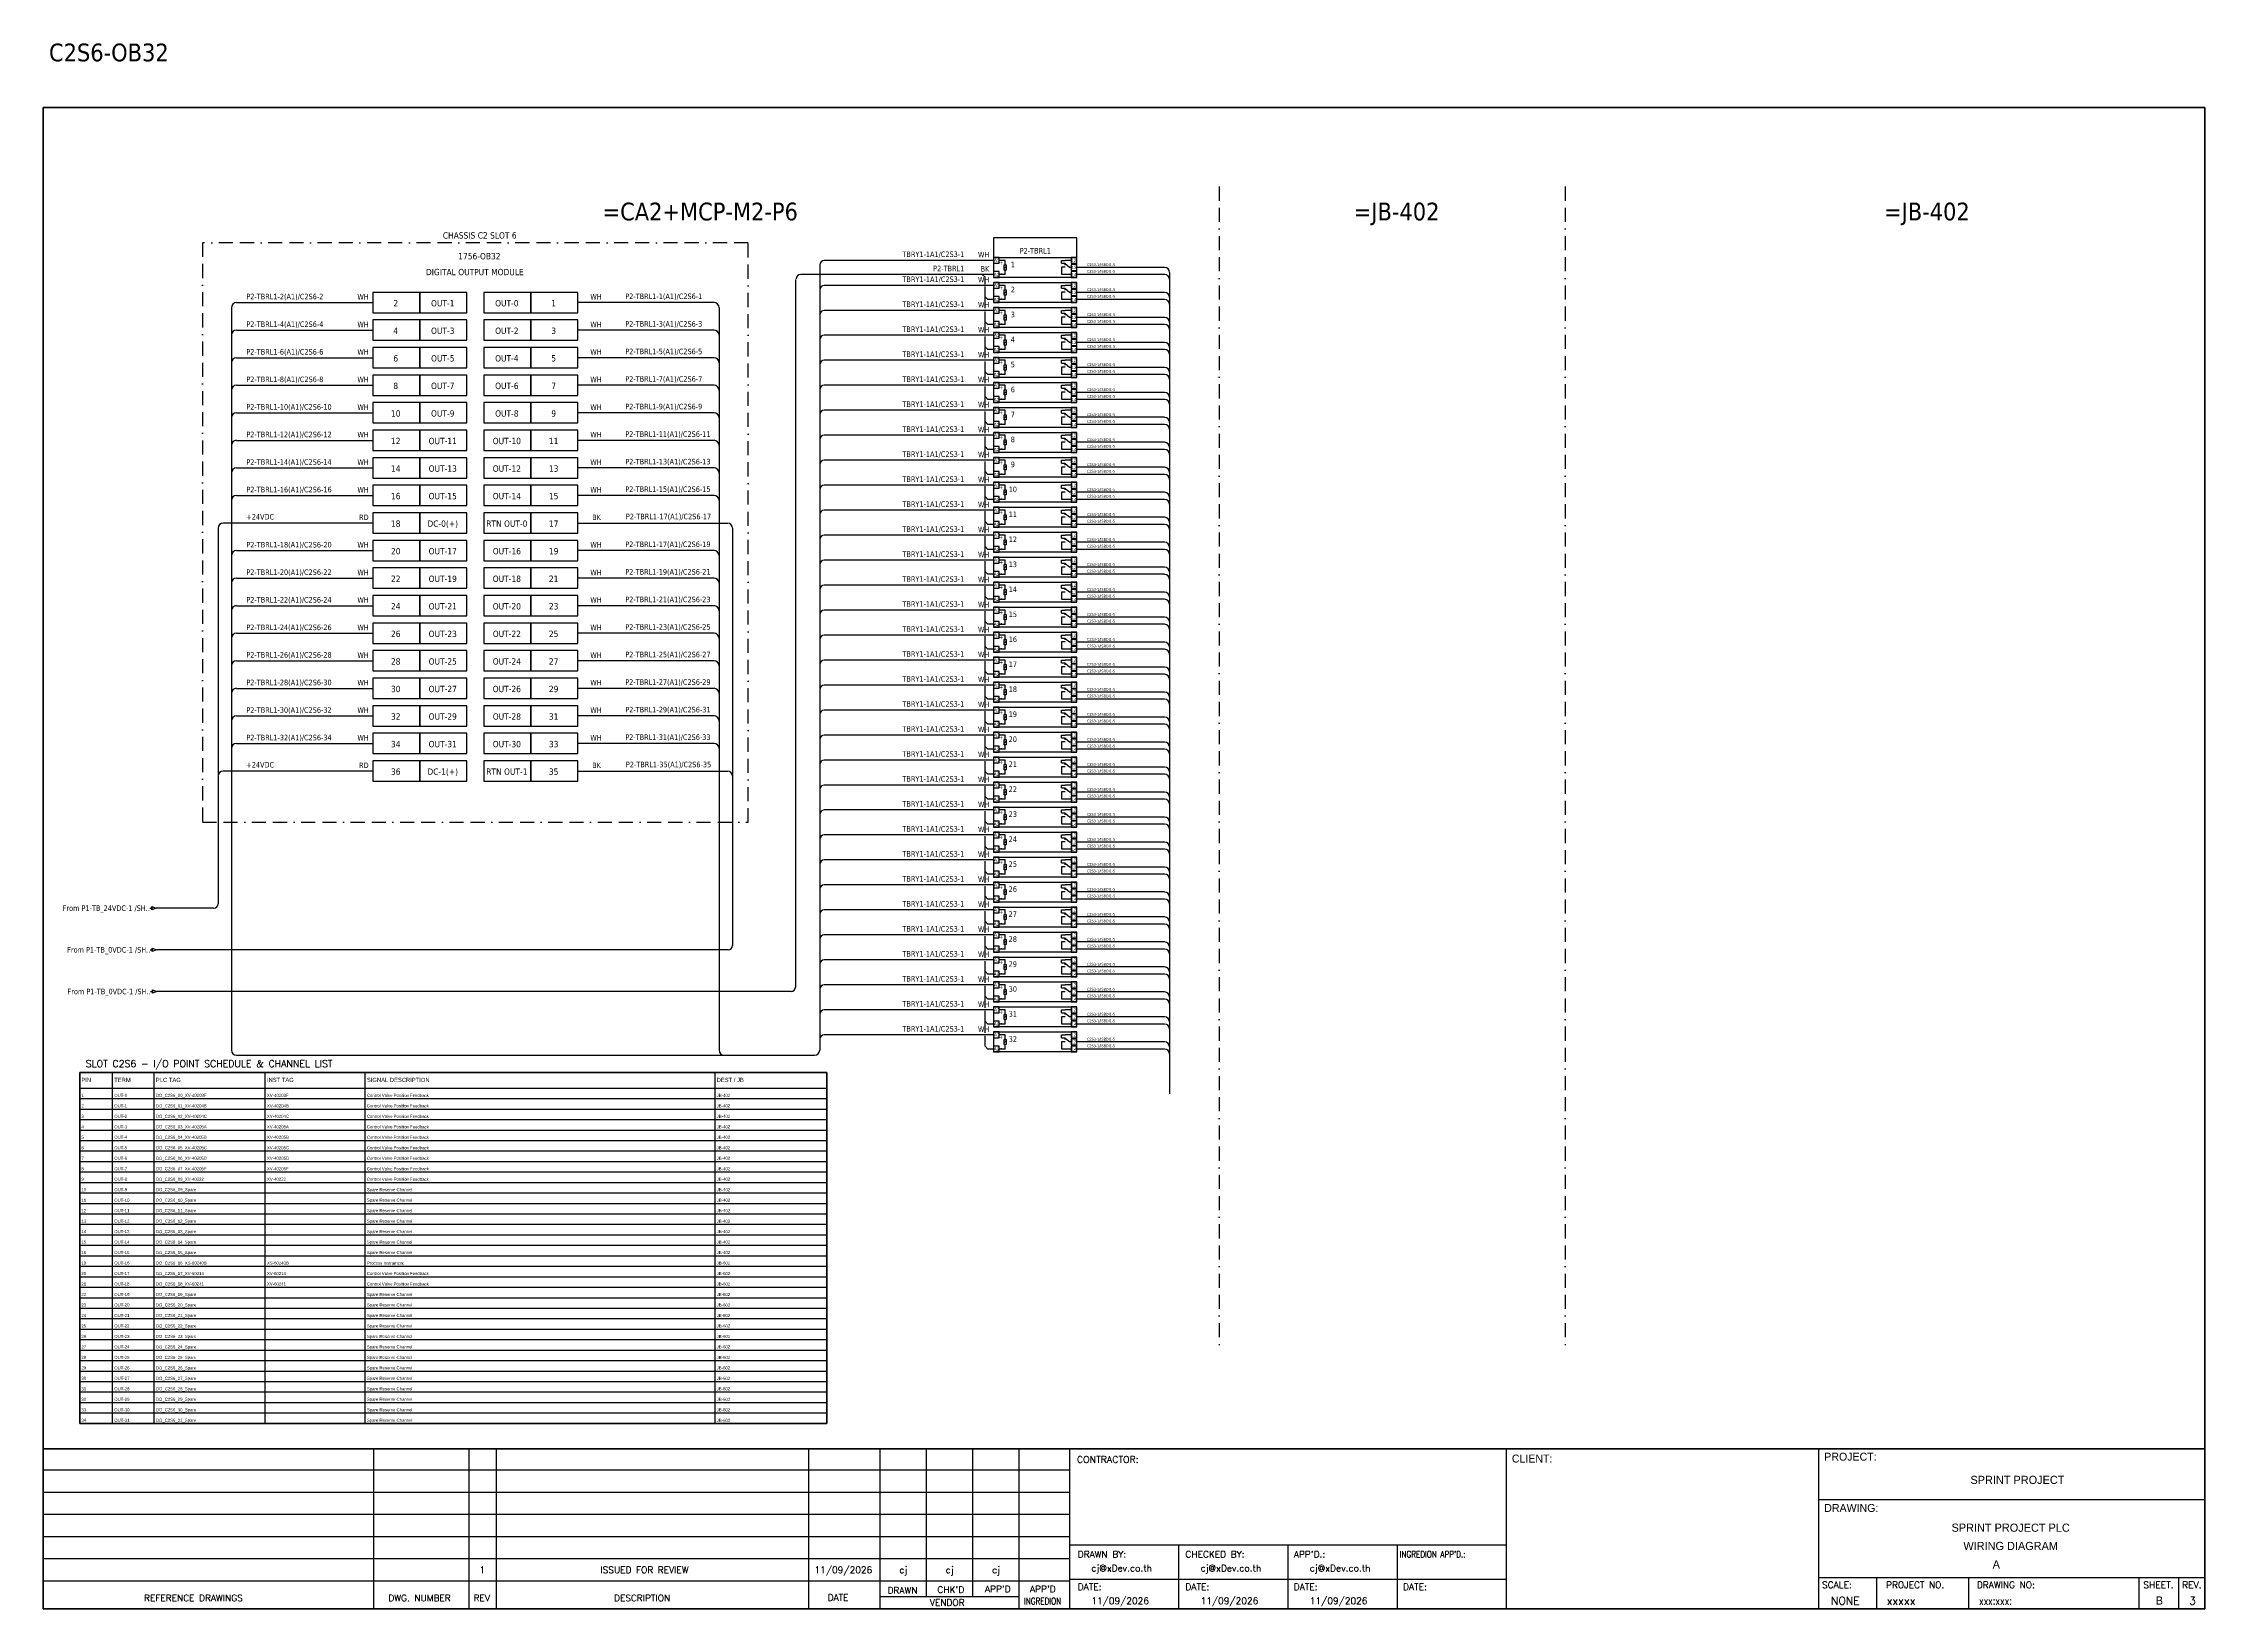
# Model space of a CAD drawing. Header units: millimetres. Extents: x 0 to 62600, y 0 to 14837.
# Drawn here: x 25160 to 29053, y 9013 to 11833 of the extents above; entities that cross this region are included whole.
import ezdxf
from ezdxf.enums import TextEntityAlignment as Align

# ---------------------------------------------------------------- set-up
doc = ezdxf.new("R2010")
doc.units = ezdxf.units.MM
doc.linetypes.add('BORDERX2', pattern=[88.9, 25.4, -12.7, 25.4, -12.7, 0, -12.7])
for name, color, linetype in [('GT_1', 9, 'Continuous'), ('HELPPOINT', 7, 'Continuous'), ('MEMBER', 7, 'Continuous'), ('VECTORS', 7, 'Continuous'), ('x01001-FrameArea', 2, 'BORDERX2')]:
    doc.layers.add(name, color=color, linetype=linetype)
doc.layers.add('IE-EQUIP', color=253, linetype='Continuous', lineweight=25)
doc.layers.add('IE-WIRE', color=7, linetype='Continuous', lineweight=25)
doc.styles.add('HTX11', font='O8111901')
doc.styles.add('ROMANS', font='romans.shx', dxfattribs={"width": 0.85, "height": 25})
doc.styles.get("Standard").update_dxf_attribs({"font": 'arial.ttf'})
doc.styles.add('Tahoma', font='')
doc.styles.get('Tahoma').set_extended_font_data('Tahoma')

# ---------------------------------------------------------------- blocks, each defined once
blk = doc.blocks.new('xRY-SPDT-100')
at = {"color": 1, "ltscale": 25.4}
for p, q in [((0, 0), (0, -10.5)), ((10.4, 0), (0, 0)), ((0, 0), (150.3, 0)), ((0, 0), (0, -36)), ((10.4, -10.5), (10.4, 0)), ((140, 0), (140, -10.5)), ((150.3, 0), (140, 0)), ((150.3, -36), (150.3, 0)), ((150.3, -10.5), (150.3, 0)), ((150.3, -36), (150.3, 0)), ((0, -10.5), (10.4, -10.5)), ((0, -25.5), (0, -36)), ((10.4, -25.5), (0, -25.5)), ((0, -36), (10.4, -36)), ((150.3, -36), (0, -36)), ((20.7, -5.2), (10.4, -5.2)), ((10.4, -36), (10.4, -25.5)), ((20.7, -30.8), (10.4, -30.8)), ((22.8, -16.3), (19.4, -19.7)), ((20.7, -13.3), (20.7, -5.2)), ((20.7, -30.8), (20.7, -22.7)), ((122.2, -10.4), (122.2, -5.2)), ((122.2, -5.2), (128.9, -5.2)), ((122.2, -10.4), (128.9, -10.4)), ((123.2, -30.8), (123.2, -17)), ((123.2, -17), (128.9, -17)), ((140, -30.8), (123.2, -30.8)), ((140, -5.2), (128.9, -5.2)), ((128.9, -13.8), (128.9, -10.4)), ((136.9, -18), (128.9, -11.6)), ((140, -18), (136.9, -18)), ((140, -10.5), (150.3, -10.5)), ((140, -12.8), (140, -23.3)), ((150.3, -12.8), (140, -12.8)), ((140, -23.3), (150.3, -23.3)), ((140, -25.5), (140, -36)), ((150.3, -25.5), (140, -25.5)), ((140, -36), (150.3, -36)), ((150.3, -23.3), (150.3, -12.8)), ((150.3, -36), (150.3, -25.5))]:
    blk.add_line(p, q, dxfattribs=at)
blk.add_lwpolyline([(22.8, -22.7), (19.4, -22.7), (19.4, -13.3), (22.8, -13.3)], close=True, dxfattribs=at)
at = {"color": 1}
for s, p in [('A2', (5.4, -30.9)), ('A1', (5.8, -5)), ('12', (144.4, -5.3)), ('13', (144.8, -17.9)), ('14', (145, -30.8))]:
    blk.add_text(s, height=5.91, dxfattribs=at).set_placement(p, align=Align.MIDDLE_CENTER)
at = {"color": 1, "style": 'Tahoma'}
for s, p in [('+', (13.9, -9.3)), ('+', (13.9, -9.3)), ('-', (13.9, -28.2))]:
    blk.add_text(s, height=6.84, dxfattribs=at).set_placement(p, align=Align.MIDDLE_CENTER)
blk = doc.blocks.new('*U71')
at = {"layer": 'x01001-FrameArea'}
blk.add_blockref('xRY-SPDT-100', (-75.2, 18), dxfattribs=at)
blk = doc.blocks.new('*U56')
at = {"layer": 'x01001-FrameArea', "color": 0, "linetype": 'ByBlock', "lineweight": -2, "transparency": 16777216}
for p in [(0, 0), (0, -45), (0, -90), (0, -135), (0, -180), (0, -225), (0, -270), (0, -315), (0, -360), (0, -405), (0, -450), (0, -495), (0, -540), (0, -585), (0, -630), (0, -675), (0, -720), (0, -765), (0, -810), (0, -855), (0, -900), (0, -945), (0, -990), (0, -1035), (0, -1080), (0, -1125), (0, -1170), (0, -1215), (0, -1260), (0, -1305), (0, -1350), (0, -1395)]:
    blk.add_blockref('*U71', p, dxfattribs=at)
blk = doc.blocks.new('*U72')
at = {"color": 4, "style": 'Tahoma'}
for s, height, p in [('TBRY1-1A1/C2S3-1', 9.949, (36.2, -4.1)), ('WH', 9.95, (81.3, -4.8))]:
    blk.add_text(s, height=height, dxfattribs=at).set_placement(p, align=Align.RIGHT)
blk = doc.blocks.new('*U57')
at = {"layer": 'x01001-FrameArea', "color": 0, "linetype": 'ByBlock', "lineweight": -2, "transparency": 16777216}
for p in [(0, 0), (0, -45), (0, -90), (0, -135), (0, -180), (0, -225), (0, -270), (0, -315), (0, -360), (0, -405), (0, -450), (0, -495), (0, -540), (0, -585), (0, -630), (0, -675), (0, -720), (0, -765), (0, -810), (0, -855), (0, -900), (0, -945), (0, -990), (0, -1035), (0, -1080), (0, -1125), (0, -1170), (0, -1215), (0, -1260), (0, -1305), (0, -1350), (0, -1395)]:
    blk.add_blockref('*U72', p, dxfattribs=at)
blk = doc.blocks.new('*U73')
at = {"layer": 'IE-WIRE', "color": 4, "ltscale": 25.4}
for p, q in [((74.2, 7.2), (-83.4, 7.2)), ((74.2, -5.6), (-83.4, -5.6))]:
    blk.add_line(p, q, dxfattribs=at)
for centre in [(74.2, -2), (74.2, -14.8)]:
    blk.add_arc(centre, 9.17, 0, 90, dxfattribs=at)
at = {"color": 4, "style": 'Tahoma'}
for p in [(-65.4, 9.6), (-65.4, -2.4)]:
    blk.add_text('C2S3-1/ISBDI1-5', height=4.974, dxfattribs=at).set_placement(p)
blk = doc.blocks.new('*U58')
at = {"layer": 'x01001-FrameArea', "color": 0, "linetype": 'ByBlock', "lineweight": -2, "transparency": 16777216}
for p in [(0, 0), (0, -45), (0, -90), (0, -135), (0, -180), (0, -225), (0, -270), (0, -315), (0, -360), (0, -405), (0, -450), (0, -495), (0, -540), (0, -585), (0, -630), (0, -675), (0, -720), (0, -765), (0, -810), (0, -855), (0, -900), (0, -945), (0, -990), (0, -1035), (0, -1080), (0, -1125), (0, -1170), (0, -1215), (0, -1260), (0, -1305), (0, -1350), (0, -1395)]:
    blk.add_blockref('*U73', p, dxfattribs=at)
blk = doc.blocks.new('xTerminal_fr_to')
at = {"layer": 'VECTORS', "color": 1, "true_color": 0xff0000}
for p, q in [((-11.3, 0), (-7.8, 0)), ((-7.8, 2.8), (0, 0)), ((-7.8, -2.8), (-7.8, 2.8)), ((-7.8, 2.8), (0, 0)), ((-7.8, 2.8), (-7.8, -2.8)), ((0, 0), (-7.8, -2.8)), ((0, 0), (-7.8, -2.8))]:
    blk.add_line(p, q, dxfattribs=at)

msp = doc.modelspace()

# ---------------------------------------------------------------- linework, layer by layer
for p, q in [((26851.1, 11415.9), (26856.1, 11410.9)), ((26856.1, 11398.4), (26856.1, 11410.9)), ((26856.1, 11355.1), (26856.1, 11394.4)), ((26861.1, 11370.9), (26856.1, 11375.9)), ((26871.5, 11370.9), (26861.1, 11370.9)), ((26856.1, 11310.1), (26856.1, 11349.4)), ((26861.1, 11325.9), (26856.1, 11330.9)), ((26856.1, 11265.1), (26856.1, 11304.4)), ((26871.5, 11325.9), (26861.1, 11325.9)), ((26861.1, 11280.9), (26856.1, 11285.9)), ((26856.1, 11220.1), (26856.1, 11259.4)), ((26871.5, 11280.9), (26861.1, 11280.9)), ((26861.1, 11235.9), (26856.1, 11240.9)), ((26856.1, 11175.1), (26856.1, 11214.4)), ((26871.5, 11235.9), (26861.1, 11235.9)), ((26861.1, 11190.9), (26856.1, 11195.9)), ((26871.5, 11190.9), (26861.1, 11190.9)), ((26856.1, 11130.1), (26856.1, 11169.4)), ((26861.1, 11145.9), (26856.1, 11150.9)), ((26871.5, 11145.9), (26861.1, 11145.9)), ((26856.1, 11085.1), (26856.1, 11124.4)), ((26861.1, 11100.9), (26856.1, 11105.9)), ((26871.5, 11100.9), (26861.1, 11100.9)), ((26856.1, 11040.1), (26856.1, 11079.4)), ((26861.1, 11055.9), (26856.1, 11060.9)), ((26856.1, 10995.1), (26856.1, 11034.4)), ((26871.5, 11055.9), (26861.1, 11055.9)), ((26861.1, 11010.9), (26856.1, 11015.9)), ((26856.1, 10950.1), (26856.1, 10989.4)), ((26871.5, 11010.9), (26861.1, 11010.9)), ((26861.1, 10965.9), (26856.1, 10970.9)), ((26856.1, 10905.1), (26856.1, 10944.4)), ((26871.5, 10965.9), (26861.1, 10965.9)), ((26861.1, 10920.9), (26856.1, 10925.9)), ((26871.5, 10920.9), (26861.1, 10920.9)), ((26856.1, 10860.1), (26856.1, 10899.4)), ((26861.1, 10875.9), (26856.1, 10880.9)), ((26871.5, 10875.9), (26861.1, 10875.9)), ((26856.1, 10815.1), (26856.1, 10854.4)), ((26861.1, 10830.9), (26856.1, 10835.9)), ((26871.5, 10830.9), (26861.1, 10830.9)), ((26856.1, 10770.1), (26856.1, 10809.4)), ((26861.1, 10785.9), (26856.1, 10790.9)), ((26871.5, 10785.9), (26861.1, 10785.9)), ((26856.1, 10725.1), (26856.1, 10764.4)), ((26861.1, 10740.9), (26856.1, 10745.9)), ((26856.1, 10680.1), (26856.1, 10719.4)), ((26871.5, 10740.9), (26861.1, 10740.9)), ((26861.1, 10695.9), (26856.1, 10700.9)), ((26856.1, 10635.1), (26856.1, 10674.4)), ((26871.5, 10695.9), (26861.1, 10695.9)), ((26861.1, 10650.9), (26856.1, 10655.9)), ((26856.1, 10590.1), (26856.1, 10629.4)), ((26871.5, 10650.9), (26861.1, 10650.9)), ((26861.1, 10605.9), (26856.1, 10610.9)), ((26871.5, 10605.9), (26861.1, 10605.9)), ((26856.1, 10545.1), (26856.1, 10584.4)), ((26861.1, 10560.9), (26856.1, 10565.9)), ((26871.5, 10560.9), (26861.1, 10560.9)), ((26856.1, 10500.1), (26856.1, 10539.4)), ((26861.1, 10515.9), (26856.1, 10520.9)), ((26871.5, 10515.9), (26861.1, 10515.9)), ((26856.1, 10455.1), (26856.1, 10494.4)), ((26861.1, 10470.9), (26856.1, 10475.9)), ((26856.1, 10410.1), (26856.1, 10449.4)), ((26871.5, 10470.9), (26861.1, 10470.9)), ((26861.1, 10425.9), (26856.1, 10430.9)), ((26856.1, 10365.1), (26856.1, 10404.4)), ((26871.5, 10425.9), (26861.1, 10425.9)), ((26861.1, 10380.9), (26856.1, 10385.9)), ((26856.1, 10320.1), (26856.1, 10359.4)), ((26871.5, 10380.9), (26861.1, 10380.9)), ((26861.1, 10335.9), (26856.1, 10340.9)), ((26871.5, 10335.9), (26861.1, 10335.9)), ((26856.1, 10275.1), (26856.1, 10314.4)), ((26861.1, 10290.9), (26856.1, 10295.9)), ((26871.5, 10290.9), (26861.1, 10290.9)), ((26856.1, 10230.1), (26856.1, 10269.4)), ((26861.1, 10245.9), (26856.1, 10250.9)), ((26871.5, 10245.9), (26861.1, 10245.9)), ((26856.1, 10185.1), (26856.1, 10224.4)), ((26861.1, 10200.9), (26856.1, 10205.9)), ((26871.5, 10200.9), (26861.1, 10200.9)), ((26856.1, 10140.1), (26856.1, 10179.4)), ((26861.1, 10155.9), (26856.1, 10160.9)), ((26856.1, 10095.1), (26856.1, 10134.4)), ((26871.5, 10155.9), (26861.1, 10155.9)), ((26861.1, 10110.9), (26856.1, 10115.9)), ((26856.1, 10050.1), (26856.1, 10089.4)), ((26871.5, 10110.9), (26861.1, 10110.9)), ((26861.1, 10065.9), (26856.1, 10070.9)), ((26871.5, 10065.9), (26861.1, 10065.9)), ((26856.1, 10025.9), (26856.1, 10044.4)), ((26861.1, 10020.9), (26856.1, 10025.9)), ((26871.5, 10020.9), (26861.1, 10020.9))]:
    msp.add_line(p, q)
at = {"color": 1, "ltscale": 25.4}
for p, q in [((25474.7, 10959.2), (25474.7, 10282.6)), ((25753.2, 10968.3), (25483.8, 10968.3))]:
    msp.add_line(p, q, dxfattribs=at)
at = {"color": 7}
for p, q in [((25284.8, 9346.4), (25284.8, 9978.5)), ((25359.8, 9346.4), (25359.8, 9978.5)), ((25559.8, 9346.4), (25559.8, 9978.5)), ((25739.8, 9346.4), (25739.8, 9978.5)), ((26369.8, 9346.4), (26369.8, 9978.5)), ((25225.5, 9950.5), (26571.3, 9950.5))]:
    msp.add_line(p, q, dxfattribs=at)
at = {"color": 8}
for p, q in [((25225.5, 9931.7), (26571.3, 9931.7)), ((25225.5, 9912.8), (26571.3, 9912.8)), ((25225.5, 9893.9), (26571.3, 9893.9)), ((25225.5, 9875), (26571.3, 9875)), ((25225.5, 9856.2), (26571.3, 9856.2)), ((25225.5, 9837.3), (26571.3, 9837.3)), ((25225.5, 9818.4), (26571.3, 9818.4)), ((25225.5, 9799.5), (26571.3, 9799.5)), ((25225.5, 9780.6), (26571.3, 9780.6)), ((25225.5, 9761.8), (26571.3, 9761.8)), ((25225.5, 9742.9), (26571.3, 9742.9)), ((25225.5, 9724), (26571.3, 9724)), ((25225.5, 9705.1), (26571.3, 9705.1)), ((25225.5, 9686.2), (26571.3, 9686.2)), ((25225.5, 9667.4), (26571.3, 9667.4)), ((25225.5, 9648.5), (26571.3, 9648.5)), ((25225.5, 9629.6), (26571.3, 9629.6)), ((25225.5, 9610.7), (26571.3, 9610.7)), ((25225.5, 9591.9), (26571.3, 9591.9)), ((25225.5, 9573), (26571.3, 9573)), ((25225.5, 9554.1), (26571.3, 9554.1)), ((25225.5, 9535.2), (26571.3, 9535.2)), ((25225.5, 9516.3), (26571.3, 9516.3)), ((25225.5, 9497.5), (26571.3, 9497.5)), ((25225.5, 9478.6), (26571.3, 9478.6)), ((25225.5, 9459.7), (26571.3, 9459.7)), ((25225.5, 9440.8), (26571.3, 9440.8)), ((25225.5, 9422), (26571.3, 9422)), ((25225.5, 9403.1), (26571.3, 9403.1)), ((25225.5, 9384.2), (26571.3, 9384.2)), ((25225.5, 9365.3), (26571.3, 9365.3))]:
    msp.add_line(p, q, dxfattribs=at)
at = {"color": 4}
for p, q in [((28462.1, 9068.7), (28462.1, 9012.6)), ((28627.4, 9068.7), (28627.4, 9012.6))]:
    msp.add_line(p, q, dxfattribs=at)
at = {"color": 4, "ltscale": 0.5}
for p, q in [((28934.5, 9068.7), (28934.5, 9012.6)), ((28934.5, 9068.7), (28934.5, 9012.6)), ((29005.7, 9068.7), (29005.7, 9012.6)), ((29005.7, 9068.7), (29005.7, 9012.6))]:
    msp.add_line(p, q, dxfattribs=at)
at = {"color": 4, "ltscale": 25.4}
msp.add_lwpolyline([(26871.5, 11446.6), (27021.8, 11446.6), (27021.8, 11481.9), (26871.5, 11481.9)], close=True, dxfattribs=at)
msp.add_lwpolyline([(25225.5, 9978.5), (26571.3, 9978.5), (26571.3, 9346.4), (25225.5, 9346.4)], close=True)
at = {"color": 7}
msp.add_lwpolyline([(25225.5, 9346.4), (26571.3, 9346.4), (26571.3, 9978.5), (25225.5, 9978.5), (25225.5, 9346.4)], dxfattribs=at)
at = {"color": 1, "ltscale": 25.4}
msp.add_arc((25483.8, 10959.2), 9.14, 90, 180, dxfattribs=at)
at = {"layer": 'GT_1', "color": 4}
for p, q in [((25755.2, 9012.6), (25755.2, 9300.8)), ((25927.1, 9012.6), (25927.1, 9300.8)), ((25976.3, 9012.6), (25976.3, 9300.8)), ((26538.9, 9012.6), (26538.9, 9300.8)), ((26667.2, 9012.6), (26667.2, 9300.8)), ((26750.8, 9034.4), (26750.8, 9300.8)), ((26834.3, 9034.5), (26834.3, 9300.8)), ((26917.6, 9012.6), (26917.6, 9300.8)), ((27008.6, 9012.6), (27008.6, 9300.8)), ((27795.6, 9012.6), (27795.6, 9300.8)), ((28357.9, 9012.6), (28357.9, 9300.8)), ((28357.9, 9012.6), (28357.9, 9300.8)), ((28357.9, 9012.6), (28357.9, 9300.8)), ((27008.6, 9262), (25159.8, 9262)), ((27008.6, 9222.2), (25159.8, 9222.2)), ((27008.6, 9182.2), (25159.8, 9182.2)), ((27008.6, 9142.3), (25159.8, 9142.3)), ((27795.6, 9127), (27008.6, 9127)), ((27205.4, 9012.6), (27205.4, 9127)), ((27402.1, 9012.6), (27402.1, 9127)), ((27598.9, 9012.6), (27598.9, 9127)), ((27008.6, 9102.4), (25159.8, 9102.4)), ((27008.5, 9062.5), (25159.8, 9062.5)), ((26917.6, 9034.4), (26667.2, 9034.4)), ((27795.6, 9065.5), (27008.6, 9065.5)), ((28357.9, 9068.7), (29053.1, 9068.7))]:
    msp.add_line(p, q, dxfattribs=at)
at = {"layer": 'HELPPOINT', "color": 4, "lineweight": 35}
for p, q in [((25159.8, 9012.6), (25159.8, 11716.9)), ((25159.8, 11716.9), (29053.1, 11716.9)), ((25159.8, 9012.6), (25159.8, 11716.9)), ((25159.8, 11716.9), (29053.1, 11716.9)), ((29053.1, 11716.9), (29053.1, 9012.6)), ((29053.1, 11716.9), (29053.1, 9012.6)), ((29053.1, 9012.6), (25159.8, 9012.6)), ((29053.1, 9012.6), (25159.8, 9012.6))]:
    msp.add_line(p, q, dxfattribs=at)
at = {"layer": 'HELPPOINT', "color": 4}
for p, q in [((28357.9, 9209.2), (29053.1, 9209.2)), ((28357.9, 9209.2), (29053.1, 9209.2)), ((28357.9, 9068.7), (29053.1, 9068.7))]:
    msp.add_line(p, q, dxfattribs=at)
at = {"layer": 'IE-EQUIP', "linetype": 'Continuous', "ltscale": 25.4}
for points in [[(25753.2, 11347), (25837.9, 11347), (25837.9, 11383.7), (25753.2, 11383.7)], [(25837.9, 11347), (25922.5, 11347), (25922.5, 11383.7), (25837.9, 11383.7)], [(25953.4, 11347), (26038, 11347), (26038, 11383.7), (25953.4, 11383.7)], [(26038, 11347), (26122.7, 11347), (26122.7, 11383.7), (26038, 11383.7)], [(25753.2, 11297.4), (25837.9, 11297.4), (25837.9, 11334.1), (25753.2, 11334.1)], [(25837.9, 11297.4), (25922.5, 11297.4), (25922.5, 11334.1), (25837.9, 11334.1)], [(25953.4, 11297.4), (26038, 11297.4), (26038, 11334.1), (25953.4, 11334.1)], [(26038, 11297.4), (26122.7, 11297.4), (26122.7, 11334.1), (26038, 11334.1)], [(25753.2, 11247.8), (25837.9, 11247.8), (25837.9, 11284.5), (25753.2, 11284.5)], [(25837.9, 11247.8), (25922.5, 11247.8), (25922.5, 11284.5), (25837.9, 11284.5)], [(25953.4, 11247.8), (26038, 11247.8), (26038, 11284.5), (25953.4, 11284.5)], [(26038, 11247.8), (26122.7, 11247.8), (26122.7, 11284.5), (26038, 11284.5)], [(25753.2, 11198.1), (25837.9, 11198.1), (25837.9, 11234.8), (25753.2, 11234.8)], [(25837.9, 11198.1), (25922.5, 11198.1), (25922.5, 11234.8), (25837.9, 11234.8)], [(25953.4, 11198.1), (26038, 11198.1), (26038, 11234.8), (25953.4, 11234.8)], [(26038, 11198.1), (26122.7, 11198.1), (26122.7, 11234.8), (26038, 11234.8)], [(25753.2, 11148.5), (25837.9, 11148.5), (25837.9, 11185.2), (25753.2, 11185.2)], [(25837.9, 11148.5), (25922.5, 11148.5), (25922.5, 11185.2), (25837.9, 11185.2)], [(25953.4, 11148.5), (26038, 11148.5), (26038, 11185.2), (25953.4, 11185.2)], [(26038, 11148.5), (26122.7, 11148.5), (26122.7, 11185.2), (26038, 11185.2)], [(25753.2, 11098.9), (25837.9, 11098.9), (25837.9, 11135.6), (25753.2, 11135.6)], [(25837.9, 11098.9), (25922.5, 11098.9), (25922.5, 11135.6), (25837.9, 11135.6)], [(25953.4, 11098.9), (26038, 11098.9), (26038, 11135.6), (25953.4, 11135.6)], [(26038, 11098.9), (26122.7, 11098.9), (26122.7, 11135.6), (26038, 11135.6)], [(25753.2, 11049.2), (25837.9, 11049.2), (25837.9, 11085.9), (25753.2, 11085.9)], [(25837.9, 11049.2), (25922.5, 11049.2), (25922.5, 11085.9), (25837.9, 11085.9)], [(25953.4, 11049.2), (26038, 11049.2), (26038, 11085.9), (25953.4, 11085.9)], [(26038, 11049.2), (26122.7, 11049.2), (26122.7, 11085.9), (26038, 11085.9)], [(25753.2, 10999.6), (25837.9, 10999.6), (25837.9, 11036.3), (25753.2, 11036.3)], [(25837.9, 10999.6), (25922.5, 10999.6), (25922.5, 11036.3), (25837.9, 11036.3)], [(25953.4, 10999.6), (26038, 10999.6), (26038, 11036.3), (25953.4, 11036.3)], [(26038, 10999.6), (26122.7, 10999.6), (26122.7, 11036.3), (26038, 11036.3)], [(25753.2, 10950), (25837.9, 10950), (25837.9, 10986.7), (25753.2, 10986.7)], [(25837.9, 10950), (25922.5, 10950), (25922.5, 10986.7), (25837.9, 10986.7)], [(25953.4, 10950), (26038, 10950), (26038, 10986.7), (25953.4, 10986.7)], [(26038, 10950), (26122.7, 10950), (26122.7, 10986.7), (26038, 10986.7)], [(25753.2, 10900.3), (25837.9, 10900.3), (25837.9, 10937), (25753.2, 10937)], [(25837.9, 10900.3), (25922.5, 10900.3), (25922.5, 10937), (25837.9, 10937)], [(25953.4, 10900.3), (26038, 10900.3), (26038, 10937), (25953.4, 10937)], [(26038, 10900.3), (26122.7, 10900.3), (26122.7, 10937), (26038, 10937)], [(25753.2, 10850.7), (25837.9, 10850.7), (25837.9, 10887.4), (25753.2, 10887.4)], [(25837.9, 10850.7), (25922.5, 10850.7), (25922.5, 10887.4), (25837.9, 10887.4)], [(25953.4, 10850.7), (26038, 10850.7), (26038, 10887.4), (25953.4, 10887.4)], [(26038, 10850.7), (26122.7, 10850.7), (26122.7, 10887.4), (26038, 10887.4)], [(25753.2, 10801.1), (25837.9, 10801.1), (25837.9, 10837.8), (25753.2, 10837.8)], [(25837.9, 10801.1), (25922.5, 10801.1), (25922.5, 10837.8), (25837.9, 10837.8)], [(25953.4, 10801.1), (26038, 10801.1), (26038, 10837.8), (25953.4, 10837.8)], [(26038, 10801.1), (26122.7, 10801.1), (26122.7, 10837.8), (26038, 10837.8)], [(25753.2, 10751.4), (25837.9, 10751.4), (25837.9, 10788.1), (25753.2, 10788.1)], [(25837.9, 10751.4), (25922.5, 10751.4), (25922.5, 10788.1), (25837.9, 10788.1)], [(25953.4, 10751.4), (26038, 10751.4), (26038, 10788.1), (25953.4, 10788.1)], [(26038, 10751.4), (26122.7, 10751.4), (26122.7, 10788.1), (26038, 10788.1)], [(25753.2, 10701.8), (25837.9, 10701.8), (25837.9, 10738.5), (25753.2, 10738.5)], [(25837.9, 10701.8), (25922.5, 10701.8), (25922.5, 10738.5), (25837.9, 10738.5)], [(25953.4, 10701.8), (26038, 10701.8), (26038, 10738.5), (25953.4, 10738.5)], [(26038, 10701.8), (26122.7, 10701.8), (26122.7, 10738.5), (26038, 10738.5)], [(25753.2, 10652.2), (25837.9, 10652.2), (25837.9, 10688.9), (25753.2, 10688.9)], [(25837.9, 10652.2), (25922.5, 10652.2), (25922.5, 10688.9), (25837.9, 10688.9)], [(25953.4, 10652.2), (26038, 10652.2), (26038, 10688.9), (25953.4, 10688.9)], [(26038, 10652.2), (26122.7, 10652.2), (26122.7, 10688.9), (26038, 10688.9)], [(25753.2, 10602.5), (25837.9, 10602.5), (25837.9, 10639.2), (25753.2, 10639.2)], [(25837.9, 10602.5), (25922.5, 10602.5), (25922.5, 10639.2), (25837.9, 10639.2)], [(25953.4, 10602.5), (26038, 10602.5), (26038, 10639.2), (25953.4, 10639.2)], [(26038, 10602.5), (26122.7, 10602.5), (26122.7, 10639.2), (26038, 10639.2)], [(25753.2, 10552.9), (25837.9, 10552.9), (25837.9, 10589.6), (25753.2, 10589.6)], [(25837.9, 10552.9), (25922.5, 10552.9), (25922.5, 10589.6), (25837.9, 10589.6)], [(25953.4, 10552.9), (26038, 10552.9), (26038, 10589.6), (25953.4, 10589.6)], [(26038, 10552.9), (26122.7, 10552.9), (26122.7, 10589.6), (26038, 10589.6)], [(25753.2, 10503.3), (25837.9, 10503.3), (25837.9, 10540), (25753.2, 10540)], [(25837.9, 10503.3), (25922.5, 10503.3), (25922.5, 10540), (25837.9, 10540)], [(25953.4, 10503.3), (26038, 10503.3), (26038, 10540), (25953.4, 10540)], [(26038, 10503.3), (26122.7, 10503.3), (26122.7, 10540), (26038, 10540)]]:
    msp.add_lwpolyline(points, close=True, dxfattribs=at)
at = {"layer": 'IE-WIRE', "ltscale": 25.4}
msp.add_line((26871.5, 11415.9), (26524.1, 11415.9), dxfattribs=at)
at = {"layer": 'IE-WIRE', "color": 4, "ltscale": 25.4}
for p, q in [((26558.4, 11433.4), (26558.4, 10018.9)), ((26871.5, 11441.4), (26566.4, 11441.4)), ((27188.6, 11419.5), (27188.6, 9939.9)), ((26871.5, 11396.4), (26566.4, 11396.4)), ((25498.8, 11356.2), (25498.8, 10018.9)), ((25508, 11365.4), (25753.2, 11365.4)), ((26368, 11365.4), (26122.7, 11365.4)), ((26377.1, 11356.2), (26377.1, 10018.9)), ((26871.5, 11351.4), (26566.4, 11351.4)), ((25508, 11315.8), (25753.2, 11315.8)), ((26368, 11315.8), (26122.7, 11315.8)), ((26871.5, 11306.4), (26566.4, 11306.4)), ((25508, 11266.1), (25753.2, 11266.1)), ((26368, 11266.1), (26122.7, 11266.1)), ((26871.5, 11261.4), (26566.4, 11261.4)), ((25508, 11216.5), (25753.2, 11216.5)), ((26368, 11216.5), (26122.7, 11216.5)), ((26871.5, 11216.4), (26566.4, 11216.4)), ((25508, 11166.9), (25753.2, 11166.9)), ((26368, 11166.9), (26122.7, 11166.9)), ((26871.5, 11171.4), (26566.4, 11171.4)), ((25508, 11117.2), (25753.2, 11117.2)), ((26368, 11117.2), (26122.7, 11117.2)), ((26871.5, 11126.4), (26566.4, 11126.4)), ((25508, 11067.6), (25753.2, 11067.6)), ((26368, 11067.6), (26122.7, 11067.6)), ((26871.5, 11081.4), (26566.4, 11081.4)), ((26871.5, 11036.4), (26566.4, 11036.4)), ((25508, 11018), (25753.2, 11018)), ((26368, 11018), (26122.7, 11018)), ((26871.5, 10991.4), (26566.4, 10991.4)), ((26871.5, 10946.4), (26566.4, 10946.4)), ((25508, 10918.7), (25753.2, 10918.7)), ((26368, 10918.7), (26122.7, 10918.7)), ((26871.5, 10901.4), (26566.4, 10901.4)), ((25508, 10869.1), (25753.2, 10869.1)), ((26368, 10869.1), (26122.7, 10869.1)), ((26871.5, 10856.4), (26566.4, 10856.4)), ((25508, 10819.4), (25753.2, 10819.4)), ((26368, 10819.4), (26122.7, 10819.4)), ((26871.5, 10811.4), (26566.4, 10811.4)), ((25508, 10769.8), (25753.2, 10769.8)), ((26368, 10769.8), (26122.7, 10769.8)), ((26871.5, 10766.4), (26566.4, 10766.4)), ((25508, 10720.2), (25753.2, 10720.2)), ((26368, 10720.2), (26122.7, 10720.2)), ((26871.5, 10721.4), (26566.4, 10721.4)), ((25508, 10670.5), (25753.2, 10670.5)), ((26368, 10670.5), (26122.7, 10670.5)), ((26871.5, 10676.4), (26566.4, 10676.4)), ((26871.5, 10631.4), (26566.4, 10631.4)), ((25508, 10620.9), (25753.2, 10620.9)), ((26368, 10620.9), (26122.7, 10620.9)), ((25508, 10571.3), (25753.2, 10571.3)), ((26368, 10571.3), (26122.7, 10571.3)), ((26871.5, 10586.4), (26566.4, 10586.4)), ((26871.5, 10541.4), (26566.4, 10541.4)), ((26871.5, 10496.4), (26566.4, 10496.4)), ((26871.5, 10451.4), (26566.4, 10451.4)), ((26871.5, 10406.4), (26566.4, 10406.4)), ((26871.5, 10361.4), (26566.4, 10361.4)), ((26871.5, 10316.4), (26566.4, 10316.4)), ((26871.5, 10271.4), (26566.4, 10271.4)), ((26871.5, 10226.4), (26566.4, 10226.4)), ((26871.5, 10181.4), (26566.4, 10181.4)), ((26871.5, 10136.4), (26566.4, 10136.4)), ((26871.5, 10091.4), (26566.4, 10091.4)), ((26871.5, 10046.4), (26566.4, 10046.4))]:
    msp.add_line(p, q, dxfattribs=at)
at = {"layer": 'IE-WIRE', "color": 7, "ltscale": 25.4}
for p, q in [((26514.9, 11406.7), (26514.9, 10132.5)), ((26122.7, 10968.3), (26392.1, 10968.3)), ((26401.2, 10959.2), (26401.2, 10207.6)), ((26122.7, 10521.6), (26392.1, 10521.6)), ((26393.2, 10199.6), (25363.9, 10199.6)), ((26506.9, 10124.5), (25364.6, 10124.5))]:
    msp.add_line(p, q, dxfattribs=at)
at = {"layer": 'IE-WIRE', "color": 1, "ltscale": 25.4}
for p, q in [((25753.2, 10521.6), (25483.8, 10521.6)), ((25466.7, 10274.6), (25363.2, 10274.6))]:
    msp.add_line(p, q, dxfattribs=at)
at = {"layer": 'IE-WIRE', "color": 4}
msp.add_line((25507.9, 10009.8), (26549.2, 10009.8), dxfattribs=at)
at = {"layer": 'IE-WIRE', "ltscale": 25.4}
msp.add_arc((26524.1, 11407.9), 8, 90, 180, dxfattribs=at)
at = {"layer": 'IE-WIRE', "color": 4, "ltscale": 25.4}
for centre, radius, start, end in [((26566.4, 11433.4), 8, 90, 180), ((26566.4, 11388.4), 8, 90, 180), ((25508, 11356.2), 9.17, 90, 180), ((26368, 11356.2), 9.17, 0, 90), ((26566.4, 11343.4), 8, 90, 180), ((25508, 11306.6), 9.17, 90, 180), ((26368, 11306.6), 9.17, 0, 90), ((26566.4, 11298.4), 8, 90, 180), ((25508, 11256.9), 9.17, 90, 180), ((26368, 11256.9), 9.17, 0, 90), ((26566.4, 11253.4), 8, 90, 180), ((25508, 11207.3), 9.17, 90, 180), ((26368, 11207.3), 9.17, 0, 90), ((26566.4, 11208.4), 8, 90, 180), ((25508, 11157.7), 9.17, 90, 180), ((26368, 11157.7), 9.17, 0, 90), ((26566.4, 11163.4), 8, 90, 180), ((25508, 11108.1), 9.17, 90, 180), ((26368, 11108.1), 9.17, 0, 90), ((26566.4, 11118.4), 8, 90, 180), ((25508, 11058.4), 9.17, 90, 180), ((26368, 11058.4), 9.17, 0, 90), ((26566.4, 11073.4), 8, 90, 180), ((26566.4, 11028.4), 8, 90, 180), ((25508, 11008.8), 9.17, 90, 180), ((26368, 11008.8), 9.17, 0, 90), ((26566.4, 10983.4), 8, 90, 180), ((26566.4, 10938.4), 8, 90, 180), ((25508, 10909.5), 9.17, 90, 180), ((26368, 10909.5), 9.17, 0, 90), ((26566.4, 10893.4), 8, 90, 180), ((25508, 10859.9), 9.17, 90, 180), ((26368, 10859.9), 9.17, 0, 90), ((26566.4, 10848.4), 8, 90, 180), ((25508, 10810.3), 9.17, 90, 180), ((26368, 10810.3), 9.17, 0, 90), ((26566.4, 10803.4), 8, 90, 180), ((25508, 10760.6), 9.17, 90, 180), ((26368, 10760.6), 9.17, 0, 90), ((26566.4, 10758.4), 8, 90, 180), ((25508, 10711), 9.17, 90, 180), ((26368, 10711), 9.17, 0, 90), ((26566.4, 10713.4), 8, 90, 180), ((25508, 10661.4), 9.17, 90, 180), ((26368, 10661.4), 9.17, 0, 90), ((26566.4, 10668.4), 8, 90, 180), ((26566.4, 10623.4), 8, 90, 180), ((25508, 10611.7), 9.17, 90, 180), ((26368, 10611.7), 9.17, 0, 90), ((25508, 10562.1), 9.17, 90, 180), ((26368, 10562.1), 9.17, 0, 90), ((26566.4, 10578.4), 8, 90, 180), ((26566.4, 10533.4), 8, 90, 180), ((26566.4, 10488.4), 8, 90, 180), ((26566.4, 10443.4), 8, 90, 180), ((26566.4, 10398.4), 8, 90, 180), ((26566.4, 10353.4), 8, 90, 180), ((26566.4, 10308.4), 8, 90, 180), ((26566.4, 10263.4), 8, 90, 180), ((26566.4, 10218.4), 8, 90, 180), ((26566.4, 10173.4), 8, 90, 180), ((26566.4, 10128.4), 8, 90, 180), ((26566.4, 10083.4), 8, 90, 180), ((26566.4, 10038.4), 8, 90, 180)]:
    msp.add_arc(centre, radius, start, end, dxfattribs=at)
at = {"layer": 'IE-WIRE', "color": 7, "ltscale": 25.4}
for centre, radius, start, end in [((26392.1, 10959.2), 9.14, 0, 90), ((26392.1, 10512.5), 9.14, 0, 90), ((26393.2, 10207.6), 8, 270, 0), ((26506.9, 10132.5), 8, 270, 0)]:
    msp.add_arc(centre, radius, start, end, dxfattribs=at)
at = {"layer": 'IE-WIRE', "color": 1, "ltscale": 25.4}
for centre, radius, start, end in [((25483.8, 10512.5), 9.14, 90, 180), ((25466.7, 10282.6), 8, 270, 0)]:
    msp.add_arc(centre, radius, start, end, dxfattribs=at)
at = {"layer": 'IE-WIRE', "color": 4}
for centre, start, end in [((25507.9, 10018.9), 180, 270), ((26386.3, 10018.9), 180, 270), ((26549.2, 10018.9), 270, 0)]:
    msp.add_arc(centre, 9.14, start, end, dxfattribs=at)
at = {"layer": 'MEMBER', "color": 4, "lineweight": 35}
msp.add_line((25159.8, 9300.8), (29053.1, 9300.8), dxfattribs=at)
msp.add_line((25159.8, 9300.8), (29053.1, 9300.8), dxfattribs=at)
at = {"layer": 'MEMBER', "color": 4}
for p, q in [((28357.9, 9209.2), (29053.1, 9209.2)), ((28357.9, 9209.2), (29053.1, 9209.2)), ((28357.9, 9068.7), (29053.1, 9068.7)), ((28357.9, 9068.7), (29053.1, 9068.7))]:
    msp.add_line(p, q, dxfattribs=at)
at = {"layer": 'x01001-FrameArea'}
for p, q in [((27278, 11574.2), (27278, 9487.7)), ((27901.1, 11574.2), (27901.1, 9487.7))]:
    msp.add_line(p, q, dxfattribs=at)
msp.add_lwpolyline([(25446.5, 10429.3), (26429.5, 10429.3), (26429.5, 11473.1), (25446.5, 11473.1)], close=True, dxfattribs=at)

# ---------------------------------------------------------------- block references
for p in [(25363.2, 10274.6), (25363.9, 10199.6), (25364.6, 10124.5)]:
    msp.add_blockref('xTerminal_fr_to', p)
for name, p in [('*U57', (26782.6, 11451.5)), ('*U56', (26946.7, 11428.6)), ('*U58', (27105.2, 11421.5))]:
    msp.add_blockref(name, p, dxfattribs=at)

# ---------------------------------------------------------------- texts
at = {"color": 2, "style": 'Tahoma'}
msp.add_text('C2S6-OB32', height=32, dxfattribs=at).set_placement((25170.2, 11799.9))
for s, height, p in [('=CA2+MCP-M2-P6', 32, (26343.2, 11529.4)), ('=JB-402', 32, (27597.5, 11529.4)), ('=JB-402', 32, (28552.6, 11529.4)), ('CHASSIS C2 SLOT 6', 11.441, (25946, 11486.4)), ('1756-OB32', 11.44, (25945.4, 11449)), ('DIGITAL OUTPUT MODULE', 11.441, (25937.2, 11420.4)), ('2', 11.4, (25794.7, 11364.2)), ('OUT-1', 11.44, (25879.4, 11364.2)), ('OUT-0', 11.44, (25994.9, 11364.2)), ('1', 11.4, (26079.2, 11364.2)), ('4', 11.4, (25794.7, 11314.6)), ('OUT-3', 11.44, (25879.4, 11314.6)), ('OUT-2', 11.44, (25994.9, 11314.6)), ('3', 11.4, (26079.2, 11314.6)), ('6', 11.4, (25794.7, 11265)), ('OUT-5', 11.44, (25879.4, 11265)), ('OUT-4', 11.44, (25994.9, 11265)), ('5', 11.4, (26079.2, 11265)), ('8', 11.4, (25794.7, 11215.3)), ('OUT-7', 11.44, (25879.4, 11215.3)), ('OUT-6', 11.44, (25994.9, 11215.3)), ('7', 11.4, (26079.2, 11215.3)), ('10', 11.44, (25794.7, 11165.7)), ('OUT-9', 11.44, (25879.4, 11165.7)), ('OUT-8', 11.44, (25994.9, 11165.7)), ('9', 11.4, (26079.2, 11165.7)), ('12', 11.44, (25794.7, 11116.1)), ('OUT-11', 11.44, (25879.4, 11116.1)), ('OUT-10', 11.44, (25994.9, 11116.1)), ('11', 11.44, (26079.2, 11116.1)), ('14', 11.44, (25794.7, 11066.4)), ('OUT-13', 11.44, (25879.4, 11066.4)), ('OUT-12', 11.44, (25994.9, 11066.4)), ('13', 11.44, (26079.2, 11066.4)), ('16', 11.44, (25794.7, 11016.8)), ('OUT-15', 11.44, (25879.4, 11016.8)), ('OUT-14', 11.44, (25994.9, 11016.8)), ('15', 11.44, (26079.2, 11016.8)), ('18', 11.44, (25794.7, 10967.2)), ('DC-0(+)', 11.44, (25879.4, 10967.2)), ('RTN OUT-0', 11.44, (25994.9, 10967.2)), ('17', 11.44, (26079.2, 10967.2)), ('20', 11.44, (25794.7, 10917.6)), ('OUT-17', 11.44, (25879.4, 10917.6)), ('OUT-16', 11.44, (25994.9, 10917.6)), ('19', 11.44, (26079.2, 10917.6)), ('22', 11.44, (25794.7, 10867.9)), ('OUT-19', 11.44, (25879.4, 10867.9)), ('OUT-18', 11.44, (25994.9, 10867.9)), ('21', 11.44, (26079.2, 10867.9)), ('24', 11.44, (25794.7, 10818.3)), ('OUT-21', 11.44, (25879.4, 10818.3)), ('OUT-20', 11.44, (25994.9, 10818.3)), ('23', 11.44, (26079.2, 10818.3)), ('26', 11.44, (25794.7, 10768.7)), ('OUT-23', 11.44, (25879.4, 10768.7)), ('OUT-22', 11.44, (25994.9, 10768.7)), ('25', 11.44, (26079.2, 10768.7)), ('28', 11.44, (25794.7, 10719)), ('OUT-25', 11.44, (25879.4, 10719)), ('OUT-24', 11.44, (25994.9, 10719)), ('27', 11.44, (26079.2, 10719)), ('30', 11.44, (25794.7, 10669.4)), ('OUT-27', 11.44, (25879.4, 10669.4)), ('OUT-26', 11.44, (25994.9, 10669.4)), ('29', 11.44, (26079.2, 10669.4)), ('32', 11.44, (25794.7, 10619.8)), ('OUT-29', 11.44, (25879.4, 10619.8)), ('OUT-28', 11.44, (25994.9, 10619.8)), ('31', 11.44, (26079.2, 10619.8)), ('34', 11.44, (25794.7, 10570.1)), ('OUT-31', 11.44, (25879.4, 10570.1)), ('OUT-30', 11.44, (25994.9, 10570.1)), ('33', 11.44, (26079.2, 10570.1)), ('36', 11.44, (25794.7, 10520.5)), ('DC-1(+)', 11.44, (25879.4, 10520.5)), ('RTN OUT-1', 11.44, (25994.9, 10520.5)), ('35', 11.44, (26079.2, 10520.5))]:
    msp.add_text(s, height=height, dxfattribs=at).set_placement(p, align=Align.MIDDLE_CENTER)
at = {"color": 4, "style": 'Tahoma'}
for s, p in [('P2-TBRL1', (26946.7, 11458.7)), ('1', (26906.2, 11433.9)), ('2', (26906.2, 11388.9)), ('3', (26906.2, 11343.9)), ('4', (26906.2, 11298.9)), ('5', (26906.2, 11253.9)), ('6', (26906.2, 11208.9)), ('7', (26906.2, 11163.9)), ('8', (26906.2, 11118.9)), ('9', (26906.2, 11073.9)), ('10', (26906.2, 11028.9)), ('11', (26906.2, 10983.9)), ('12', (26906.2, 10938.9)), ('13', (26906.2, 10893.9)), ('14', (26906.2, 10848.9)), ('15', (26906.2, 10803.9)), ('16', (26906.2, 10758.9)), ('17', (26906.2, 10713.9)), ('18', (26906.2, 10668.9)), ('19', (26906.2, 10623.9)), ('20', (26906.2, 10578.9)), ('21', (26906.2, 10533.9)), ('22', (26906.2, 10488.9)), ('23', (26906.2, 10443.9)), ('24', (26906.2, 10398.9)), ('25', (26906.2, 10353.9)), ('26', (26906.2, 10308.9)), ('27', (26906.2, 10263.9)), ('28', (26906.2, 10218.9)), ('29', (26906.2, 10173.9)), ('30', (26906.2, 10128.9)), ('31', (26906.2, 10083.9)), ('32', (26906.2, 10038.9))]:
    msp.add_text(s, height=9.95, dxfattribs=at).set_placement(p, align=Align.MIDDLE_CENTER)
at = {"style": 'Tahoma'}
for s, p in [('P2-TBRL1', (26818.8, 11421.8)), ('BK', (26863.9, 11421.1))]:
    msp.add_text(s, height=9.95, dxfattribs=at).set_placement(p, align=Align.RIGHT)
at = {"color": 4, "style": 'Tahoma'}
for s, height, p in [('P2-TBRL1-2(A1)/C2S6-2', 9.949, (25525.6, 11371.3)), ('WH', 9.95, (25725.7, 11370.6)), ('WH', 9.95, (26145.2, 11370.6)), ('P2-TBRL1-1(A1)/C2S6-1', 9.949, (26208.1, 11371.7)), ('P2-TBRL1-4(A1)/C2S6-4', 9.949, (25525.6, 11321.4)), ('WH', 9.95, (25725.7, 11321)), ('WH', 9.95, (26145.2, 11321)), ('P2-TBRL1-3(A1)/C2S6-3', 9.949, (26208.1, 11322)), ('P2-TBRL1-6(A1)/C2S6-6', 9.949, (25525.6, 11271.7)), ('WH', 9.95, (25725.7, 11271.4)), ('WH', 9.95, (26145.2, 11271.4)), ('P2-TBRL1-5(A1)/C2S6-5', 9.949, (26208.1, 11272.4)), ('P2-TBRL1-8(A1)/C2S6-8', 9.949, (25525.6, 11222.1)), ('WH', 9.95, (25725.7, 11221.7)), ('WH', 9.95, (26145.2, 11221.7)), ('P2-TBRL1-7(A1)/C2S6-7', 9.949, (26208.1, 11222.8)), ('P2-TBRL1-10(A1)/C2S6-10', 9.949, (25525.6, 11172.5)), ('WH', 9.95, (25725.7, 11172.1)), ('WH', 9.95, (26145.2, 11172.1)), ('P2-TBRL1-9(A1)/C2S6-9', 9.949, (26208.1, 11173.1)), ('P2-TBRL1-12(A1)/C2S6-12', 9.949, (25525.6, 11122.9)), ('WH', 9.95, (25725.7, 11122.5)), ('WH', 9.95, (26145.2, 11122.5)), ('P2-TBRL1-11(A1)/C2S6-11', 9.949, (26208.1, 11123.5)), ('P2-TBRL1-14(A1)/C2S6-14', 9.949, (25525.6, 11073.2)), ('WH', 9.95, (25725.7, 11072.8)), ('WH', 9.95, (26145.2, 11072.8)), ('P2-TBRL1-13(A1)/C2S6-13', 9.949, (26208.1, 11073.9)), ('P2-TBRL1-16(A1)/C2S6-16', 9.949, (25525.6, 11023.6)), ('WH', 9.95, (25725.7, 11023.2)), ('WH', 9.95, (26145.2, 11023.2)), ('P2-TBRL1-15(A1)/C2S6-15', 9.949, (26208.1, 11024.2)), ('P2-TBRL1-18(A1)/C2S6-20', 9.949, (25525.6, 10924.3)), ('WH', 9.95, (25725.7, 10923.9)), ('WH', 9.95, (26145.2, 10923.9)), ('P2-TBRL1-17(A1)/C2S6-19', 9.949, (26208.1, 10925)), ('P2-TBRL1-20(A1)/C2S6-22', 9.949, (25525.6, 10874.7)), ('WH', 9.95, (25725.7, 10874.3)), ('WH', 9.95, (26145.2, 10874.3)), ('P2-TBRL1-19(A1)/C2S6-21', 9.949, (26208.1, 10875.4)), ('P2-TBRL1-22(A1)/C2S6-24', 9.949, (25525.6, 10825.1)), ('WH', 9.95, (25725.7, 10824.7)), ('WH', 9.95, (26145.2, 10824.7)), ('P2-TBRL1-21(A1)/C2S6-23', 9.949, (26208.1, 10825.7)), ('P2-TBRL1-24(A1)/C2S6-26', 9.949, (25525.6, 10775.4)), ('WH', 9.95, (25725.7, 10775.1)), ('WH', 9.95, (26145.2, 10775.1)), ('P2-TBRL1-23(A1)/C2S6-25', 9.949, (26208.1, 10776.1)), ('P2-TBRL1-26(A1)/C2S6-28', 9.949, (25525.6, 10725.8)), ('WH', 9.95, (25725.7, 10725.4)), ('WH', 9.95, (26145.2, 10725.4)), ('P2-TBRL1-25(A1)/C2S6-27', 9.949, (26208.1, 10726.5)), ('P2-TBRL1-28(A1)/C2S6-30', 9.949, (25525.6, 10676.2)), ('WH', 9.95, (25725.7, 10675.8)), ('WH', 9.95, (26145.2, 10675.8)), ('P2-TBRL1-27(A1)/C2S6-29', 9.949, (26208.1, 10676.8)), ('P2-TBRL1-30(A1)/C2S6-32', 9.949, (25525.6, 10626.5)), ('WH', 9.95, (25725.7, 10626.2)), ('WH', 9.95, (26145.2, 10626.2)), ('P2-TBRL1-29(A1)/C2S6-31', 9.949, (26208.1, 10627.2)), ('P2-TBRL1-32(A1)/C2S6-34', 9.949, (25525.6, 10576.9)), ('WH', 9.95, (25725.7, 10576.5)), ('WH', 9.95, (26145.2, 10576.5)), ('P2-TBRL1-31(A1)/C2S6-33', 9.949, (26208.1, 10577.6))]:
    msp.add_text(s, height=height, dxfattribs=at).set_placement(p)
at = {"color": 1, "style": 'Tahoma'}
for s, p in [('+24VDC', (25525.6, 10974.6)), ('RD', (25728.7, 10973.6)), ('+24VDC', (25525.6, 10527.9)), ('RD', (25728.7, 10526.9))]:
    msp.add_text(s, height=9.95, dxfattribs=at).set_placement(p)
at = {"color": 7, "style": 'Tahoma'}
for s, height, p in [('BK', 9.95, (26148.6, 10973.6)), ('P2-TBRL1-17(A1)/C2S6-17', 9.949, (26209.2, 10975.1)), ('BK', 9.95, (26148.6, 10526.9)), ('P2-TBRL1-35(A1)/C2S6-35', 9.949, (26209.2, 10528.4))]:
    msp.add_text(s, height=height, dxfattribs=at).set_placement(p)
at = {"color": 1, "style": 'Tahoma'}
msp.add_text('From P1-TB_24VDC-1 /SH..', height=9.949, dxfattribs=at).set_placement((25351.9, 10274.6), align=Align.MIDDLE_RIGHT)
at = {"color": 7, "style": 'Tahoma'}
for p in [(25352.6, 10199.6), (25353.2, 10124.5)]:
    msp.add_text('From P1-TB_0VDC-1 /SH..', height=9.949, dxfattribs=at).set_placement(p, align=Align.MIDDLE_RIGHT)
at = {"color": 3}
for s, p in [('PIN', (25228.5, 9961.5)), ('TERM', (25287.8, 9961.5)), ('PLC TAG', (25362.8, 9961.5)), ('INST TAG', (25562.8, 9961.5)), ('SIGNAL DESCRIPTION', (25742.8, 9961.5)), ('DEST / JB', (26372.8, 9961.5))]:
    msp.add_text(s, height=7.5, dxfattribs=at).set_placement(p)
at = {"color": 7}
for s, p in [('1', (25228.5, 9934.7)), ('OUT-0', (25287.8, 9934.7)), ('DO_C2S6_00_XV-40203F', (25362.8, 9934.7)), ('XV-40203F', (25562.8, 9934.7)), ('Control Valve Position Feedback', (25742.8, 9934.7)), ('JB-402', (26372.8, 9934.7)), ('3', (25228.5, 9896.9)), ('2', (25228.5, 9915.8)), ('OUT-1', (25287.8, 9915.8)), ('OUT-2', (25287.8, 9896.9)), ('DO_C2S6_01_XV-40204B', (25362.8, 9915.8)), ('DO_C2S6_02_XV-40204C', (25362.8, 9896.9)), ('XV-40204B', (25562.8, 9915.8)), ('XV-40204C', (25562.8, 9896.9)), ('Control Valve Position Feedback', (25742.8, 9915.8)), ('Control Valve Position Feedback', (25742.8, 9896.9)), ('JB-402', (26372.8, 9915.8)), ('JB-402', (26372.8, 9896.9)), ('4', (25228.5, 9878)), ('5', (25228.5, 9859.2)), ('OUT-3', (25287.8, 9878)), ('OUT-4', (25287.8, 9859.2)), ('DO_C2S6_03_XV-40205A', (25362.8, 9878)), ('DO_C2S6_04_XV-40205B', (25362.8, 9859.2)), ('XV-40205A', (25562.8, 9878)), ('XV-40205B', (25562.8, 9859.2)), ('Control Valve Position Feedback', (25742.8, 9878)), ('Control Valve Position Feedback', (25742.8, 9859.2)), ('JB-402', (26372.8, 9878)), ('JB-402', (26372.8, 9859.2)), ('6', (25228.5, 9840.3)), ('7', (25228.5, 9821.4)), ('OUT-5', (25287.8, 9840.3)), ('OUT-6', (25287.8, 9821.4)), ('DO_C2S6_05_XV-40205C', (25362.8, 9840.3)), ('DO_C2S6_06_XV-40205D', (25362.8, 9821.4)), ('XV-40205C', (25562.8, 9840.3)), ('XV-40205D', (25562.8, 9821.4)), ('Control Valve Position Feedback', (25742.8, 9840.3)), ('Control Valve Position Feedback', (25742.8, 9821.4)), ('JB-402', (26372.8, 9840.3)), ('JB-402', (26372.8, 9821.4)), ('8', (25228.5, 9802.5)), ('9', (25228.5, 9783.6)), ('OUT-7', (25287.8, 9802.5)), ('OUT-8', (25287.8, 9783.6)), ('DO_C2S6_07_XV-40205F', (25362.8, 9802.5)), ('DO_C2S6_08_XV-40222', (25362.8, 9783.6)), ('XV-40205F', (25562.8, 9802.5)), ('XV-40222', (25562.8, 9783.6)), ('Control Valve Position Feedback', (25742.8, 9802.5)), ('Control Valve Position Feedback', (25742.8, 9783.6)), ('JB-402', (26372.8, 9802.5)), ('JB-402', (26372.8, 9783.6)), ('10', (25228.5, 9764.8)), ('11', (25228.5, 9745.9)), ('OUT-9', (25287.8, 9764.8)), ('OUT-10', (25287.8, 9745.9)), ('DO_C2S6_09_Spare', (25362.8, 9764.8)), ('DO_C2S6_10_Spare', (25362.8, 9745.9)), ('Spare Reserve Channel', (25742.8, 9764.8)), ('Spare Reserve Channel', (25742.8, 9745.9)), ('JB-402', (26372.8, 9764.8)), ('JB-402', (26372.8, 9745.9)), ('12', (25228.5, 9727)), ('13', (25228.5, 9708.1)), ('14', (25228.5, 9689.2)), ('OUT-11', (25287.8, 9727)), ('OUT-12', (25287.8, 9708.1)), ('OUT-13', (25287.8, 9689.2)), ('DO_C2S6_11_Spare', (25362.8, 9727)), ('DO_C2S6_12_Spare', (25362.8, 9708.1)), ('DO_C2S6_13_Spare', (25362.8, 9689.2)), ('Spare Reserve Channel', (25742.8, 9727)), ('Spare Reserve Channel', (25742.8, 9708.1)), ('Spare Reserve Channel', (25742.8, 9689.2)), ('JB-402', (26372.8, 9727)), ('JB-402', (26372.8, 9708.1)), ('JB-402', (26372.8, 9689.2)), ('15', (25228.5, 9670.4)), ('16', (25228.5, 9651.5)), ('OUT-14', (25287.8, 9670.4)), ('OUT-15', (25287.8, 9651.5)), ('DO_C2S6_14_Spare', (25362.8, 9670.4)), ('DO_C2S6_15_Spare', (25362.8, 9651.5)), ('Spare Reserve Channel', (25742.8, 9670.4)), ('Spare Reserve Channel', (25742.8, 9651.5)), ('JB-402', (26372.8, 9670.4)), ('JB-402', (26372.8, 9651.5)), ('20', (25228.5, 9613.7)), ('19', (25228.5, 9632.6)), ('OUT-16', (25287.8, 9632.6)), ('OUT-17', (25287.8, 9613.7)), ('DO_C2S6_16_XS-60240B', (25362.8, 9632.6)), ('DO_C2S6_17_XV-60214', (25362.8, 9613.7)), ('XS-60240B', (25562.8, 9632.6)), ('XV-60214', (25562.8, 9613.7)), ('Control Valve Position Feedback', (25742.8, 9613.7)), ('Process Instrument', (25742.8, 9632.6)), ('JB-602', (26372.8, 9632.6)), ('JB-602', (26372.8, 9613.7)), ('21', (25228.5, 9594.9)), ('22', (25228.5, 9576)), ('OUT-18', (25287.8, 9594.9)), ('OUT-19', (25287.8, 9576)), ('DO_C2S6_18_XV-60241', (25362.8, 9594.9)), ('DO_C2S6_19_Spare', (25362.8, 9576)), ('XV-60241', (25562.8, 9594.9)), ('Control Valve Position Feedback', (25742.8, 9594.9)), ('Spare Reserve Channel', (25742.8, 9576)), ('JB-602', (26372.8, 9594.9)), ('JB-602', (26372.8, 9576)), ('23', (25228.5, 9557.1)), ('24', (25228.5, 9538.2)), ('OUT-20', (25287.8, 9557.1)), ('OUT-21', (25287.8, 9538.2)), ('DO_C2S6_20_Spare', (25362.8, 9557.1)), ('DO_C2S6_21_Spare', (25362.8, 9538.2)), ('Spare Reserve Channel', (25742.8, 9557.1)), ('Spare Reserve Channel', (25742.8, 9538.2)), ('JB-602', (26372.8, 9557.1)), ('JB-602', (26372.8, 9538.2)), ('25', (25228.5, 9519.3)), ('26', (25228.5, 9500.5)), ('OUT-22', (25287.8, 9519.3)), ('OUT-23', (25287.8, 9500.5)), ('DO_C2S6_22_Spare', (25362.8, 9519.3)), ('DO_C2S6_23_Spare', (25362.8, 9500.5)), ('Spare Reserve Channel', (25742.8, 9519.3)), ('Spare Reserve Channel', (25742.8, 9500.5)), ('JB-602', (26372.8, 9519.3)), ('JB-602', (26372.8, 9500.5)), ('27', (25228.5, 9481.6)), ('28', (25228.5, 9462.7)), ('OUT-24', (25287.8, 9481.6)), ('OUT-25', (25287.8, 9462.7)), ('DO_C2S6_24_Spare', (25362.8, 9481.6)), ('DO_C2S6_25_Spare', (25362.8, 9462.7)), ('Spare Reserve Channel', (25742.8, 9481.6)), ('Spare Reserve Channel', (25742.8, 9462.7)), ('JB-602', (26372.8, 9481.6)), ('JB-602', (26372.8, 9462.7)), ('30', (25228.5, 9425)), ('29', (25228.5, 9443.8)), ('OUT-26', (25287.8, 9443.8)), ('OUT-27', (25287.8, 9425)), ('DO_C2S6_26_Spare', (25362.8, 9443.8)), ('DO_C2S6_27_Spare', (25362.8, 9425)), ('Spare Reserve Channel', (25742.8, 9443.8)), ('Spare Reserve Channel', (25742.8, 9425)), ('JB-602', (26372.8, 9443.8)), ('JB-602', (26372.8, 9425)), ('31', (25228.5, 9406.1)), ('32', (25228.5, 9387.2)), ('OUT-28', (25287.8, 9406.1)), ('OUT-29', (25287.8, 9387.2)), ('DO_C2S6_28_Spare', (25362.8, 9406.1)), ('DO_C2S6_29_Spare', (25362.8, 9387.2)), ('Spare Reserve Channel', (25742.8, 9406.1)), ('Spare Reserve Channel', (25742.8, 9387.2)), ('JB-602', (26372.8, 9406.1)), ('JB-602', (26372.8, 9387.2)), ('33', (25228.5, 9368.3)), ('34', (25228.5, 9349.4)), ('OUT-30', (25287.8, 9368.3)), ('OUT-31', (25287.8, 9349.4)), ('DO_C2S6_30_Spare', (25362.8, 9368.3)), ('DO_C2S6_31_Spare', (25362.8, 9349.4)), ('Spare Reserve Channel', (25742.8, 9368.3)), ('Spare Reserve Channel', (25742.8, 9349.4)), ('JB-602', (26372.8, 9368.3)), ('JB-602', (26372.8, 9349.4))]:
    msp.add_text(s, height=5.5, dxfattribs=at).set_placement(p)
at = {"color": 4, "ltscale": 100, "style": 'HTX11'}
for s, p in [('SPRINT PROJECT', (28715.7, 9244.8)), ('SPRINT PROJECT PLC', (28703.5, 9158.7)), ('WIRING DIAGRAM', (28703.5, 9125.8))]:
    msp.add_text(s, height=14.693, dxfattribs=at).set_placement(p, align=Align.MIDDLE_CENTER)
at = {"style": 'HTX11'}
for tag, text, height, p in [('A', 'A', 14.8, (28677.6, 9092.5)), ('B', 'CHASSIS C2 SLOT 6', 14.821, (28971.4, 9027.5))]:
    msp.add_attdef(tag, text=text, height=height, dxfattribs=at).set_placement(p, align=Align.MIDDLE_CENTER)
at = {"layer": 'GT_1', "color": 4, "style": 'HTX11'}
for s, p in [('CLIENT:', (27805.1, 9276.1)), ('PROJECT:', (28367.8, 9279.5)), ('DRAWING:', (28367.8, 9187.1))]:
    msp.add_text(s, height=14.25, dxfattribs=at).set_placement(p)
at = {"layer": 'MEMBER', "color": 4, "ltscale": 0.8, "style": 'ROMANS'}
for s, height, p in [('SLOT C2S6 - I/O POINT SCHEDULE & CHANNEL LIST', 12.35, (25236.4, 9988.2)), ('CONTRACTOR:', 12.35, (27021.7, 9275.4)), ('DRAWN BY:', 11.88, (27023.2, 9104.8)), ('CHECKED BY:', 11.875, (27217.1, 9104.8)), ("APP'D.:", 11.88, (27412.3, 9104.8)), ('cj@xDev.co.th', 11.875, (27047.6, 9079.9)), ('cj@xDev.co.th', 11.875, (27244.4, 9079.9)), ('cj@xDev.co.th', 11.875, (27441.1, 9079.9)), ('REFERENCE DRAWINGS', 11.875, (25341.2, 9026.1)), ('DWG. NUMBER', 11.875, (25781.4, 9026.1)), ('REV', 11.88, (25934.9, 9026.1)), ('DESCRIPTION', 11.875, (26187.8, 9026.1)), ('DATE', 11.88, (26572.6, 9026.8)), ('DRAWN', 11.88, (26680.6, 9039.9)), ("CHK'D", 11.88, (26770.4, 9041.1)), ("APP'D", 11.88, (26856, 9042.3)), ("APP'D", 11.88, (26937.2, 9042.3)), ('DATE:', 11.88, (27023.2, 9046.2)), ('11/09/2026', 11.88, (27047.6, 9021.1)), ('DATE:', 11.88, (27217.1, 9046.2)), ('11/09/2026', 11.88, (27244.4, 9021.1)), ('DATE:', 11.88, (27412.3, 9046.2)), ('11/09/2026', 11.88, (27441.1, 9021.1)), ('DATE:', 11.88, (27609.1, 9046.2)), ('SCALE:', 11.88, (28363.8, 9049.7)), ('NONE', 14.23, (28379.8, 9020)), ('PROJECT NO.', 11.875, (28479, 9049.7)), ('DRAWING NO:', 11.875, (28642.7, 9049.7)), ('SHEET.', 12, (28942.5, 9049.7)), ('REV.', 12, (29012.4, 9049.7)), ('VENDOR', 11.88, (26756.7, 9017.8)), ('xxxxx', 14.23, (28480.2, 9020))]:
    msp.add_text(s, height=height, dxfattribs=at).set_placement(p)
at = {"layer": 'MEMBER', "color": 4, "ltscale": 0.8, "style": 'ROMANS', "width": 0.8}
for s, height, p in [("INGREDION APP'D.:", 11.875, (27603.1, 9104.8)), ('INGREDION', 11.88, (26926.4, 9020.6)), ('xxx:xxx:', 14.23, (28646.4, 9020))]:
    msp.add_text(s, height=height, dxfattribs=at).set_placement(p)
at = {"layer": 'MEMBER', "color": 4, "ltscale": 0.8, "style": 'ROMANS'}
for s, height, p in [('1', 11.9, (25950.7, 9082.6)), ('ISSUED FOR REVIEW', 11.875, (26242.8, 9082.6)), ('11/09/2026', 11.88, (26601, 9082.6)), ('cj', 11.88, (26708.9, 9082.6)), ('cj', 11.88, (26792.5, 9082.6)), ('cj', 11.88, (26876, 9082.6))]:
    msp.add_text(s, height=height, dxfattribs=at).set_placement(p, align=Align.MIDDLE_CENTER)
msp.add_text('3', height=14.2, dxfattribs=at).set_placement((29031, 9020), align=Align.CENTER)

doc.saveas('drawing.dxf')
